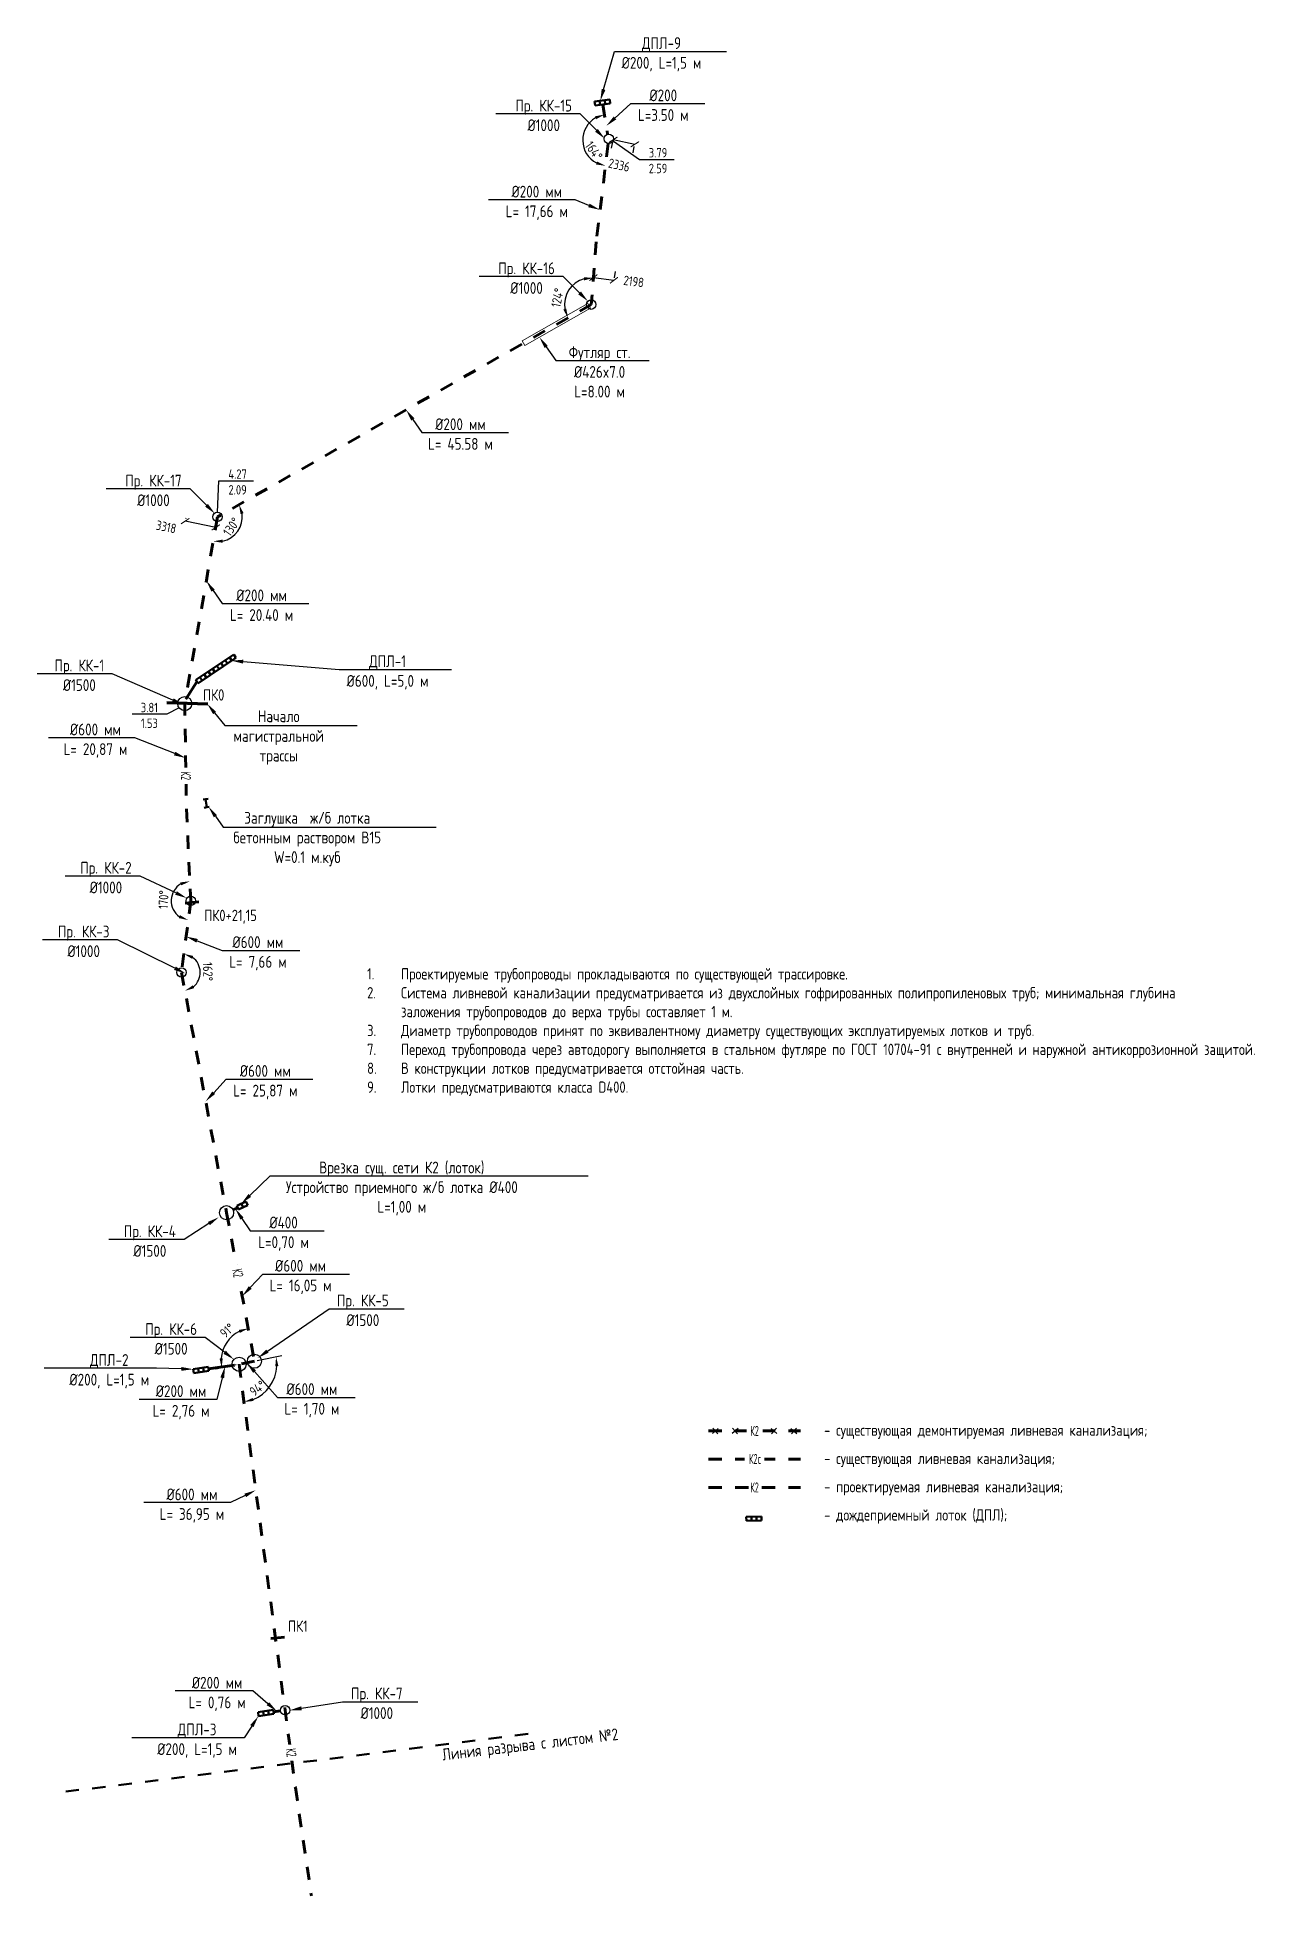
# Model space of a CAD drawing. Header units: millimetres. Extents: x 23834235 to 25435680, y -11289 to 22997815.
# Drawn here: x 25300945 to 25430021, y 22663217 to 22860162 of the extents above; entities that cross this region are included whole.
import ezdxf
from ezdxf import colors
from ezdxf.entities.mleader import LeaderData, LeaderLine
from ezdxf.math import Vec2, Vec3

# ---------------------------------------------------------------- set-up
doc = ezdxf.new("R2010")
doc.units = ezdxf.units.MM
doc.set_wipeout_variables(frame=1)
doc.linetypes.add('Штриховая', pattern=[2822.222233, 1411.111116, -1411.111116])
for name, color, linetype, lineweight in [('Text blocks_Ном._пера__28', 7, 'Continuous', 13), ('ВК_Текст', 7, 'Continuous', 25), ('Колодца К2', 30, 'Continuous', 30), ('Лотки К2', 30, 'Continuous', 30), ('Пикеты', 1, 'Continuous', 60), ('Труба К2', 7, 'Continuous', 60)]:
    doc.layers.add(name, color=color, linetype=linetype, lineweight=lineweight)
doc.layers.add('Выноски', color=7, linetype='Continuous')
doc.styles.add('GOST 2.304', font='GOST_type.ttf')
doc.styles.add('GOST_100', font='cs_gost2304.shx', dxfattribs={"width": 0.7, "height": 300})
doc.styles.get("Standard").update_dxf_attribs({"font": 'arial.ttf'})
doc.dimstyles.new('ISO-25', dxfattribs={"dimtxt": 2.5, "dimasz": 2.5, "dimexe": 1.25, "dimexo": 0.625, "dimtad": 1, "dimtxsty": 'Standard', "dimcen": 2.5, "dimadec": 0, "dimazin": 0, "dimtfac": 1, "dimtmove": 0, "dimatfit": 3, "dimfxl": 1, "dimarcsym": 0})
doc.dimstyles.new('STANDARD$0', dxfattribs={"dimscale": 100, "dimtxt": 2.5, "dimasz": 1, "dimexe": 0.5, "dimexo": 2, "dimgap": 1, "dimtad": 1, "dimdec": 0, "dimzin": 0, "dimdsep": 46, "dimtxsty": 'Standard', "dimblk1": 'OBLIQUE', "dimblk2": 'OBLIQUE', "dimsah": 1, "dimcen": 2, "dimadec": 0, "dimazin": 0, "dimtfac": 1, "dimtdec": 4, "dimtofl": 0, "dimtmove": 2, "dimatfit": 3, "dimldrblk": 'OBLIQUE', "dimfxl": 1, "dimtolj": 1, "dimtzin": 0, "dimarcsym": 0})

msp = doc.modelspace()

# ---------------------------------------------------------------- texts
at = {"insert": (25343803.373, 22678793.313), "char_height": 1250, "attachment_point": 1, "rotation": 6.70114011, "style": 'GOST 2.304'}
msp.add_mtext_dynamic_manual_height_columns('Линия разрыва с листом №2', width=25694.82588, gutter_width=12.5, heights=[0], dxfattribs=at)
at = {"layer": 'Text blocks_Ном._пера__28', "style": 'GOST 2.304'}
for s, p in [('- существующая демонтируемая ливневая канализация;', (25384362.946, 22711962.352)), ('- существующая ливневая канализация;', (25384362.946, 22708967.47)), ('- проектируемая ливневая канализация;', (25384362.946, 22705972.589)), ('- дождеприемный лоток (ДПЛ);', (25384362.946, 22702977.707))]:
    msp.add_text(s, height=1200, dxfattribs=at).set_placement(p)
at = {"layer": 'Text blocks_Ном._пера__28', "insert": (25334721.156, 22761509.731), "char_height": 1200, "attachment_point": 1, "style": 'GOST 2.304'}
msp.add_mtext_dynamic_manual_height_columns('\\pi-3600,l4800,t4800;1.^IПроектируемые трубопроводы прокладываются по существующей трассировке.\\P2.^IСистема ливневой канализации предусматривается из двухслойных гофрированных полипропиленовых труб; минимальная глубина заложения трубопроводов до верха трубы составляет 1 м.\\P3.^IДиаметр трубопроводов принят по эквивалентному диаметру существующих эксплуатируемых лотков и труб.\\P7.^IПереход трубопровода через автодорогу выполняется в стальном футляре по ГОСТ 10704-91 с внутренней и наружной антикоррозионной защитой.\\P8.^IВ конструкции лотков предусматривается отстойная часть.\\P9.^IЛотки предусматриваются класса D400.', width=93446.89135, gutter_width=12.5, heights=[0], dxfattribs=at)
at = {"layer": 'Пикеты', "style": 'GOST 2.304'}
for s, p in [('ПК0', (25318528.387, 22789861.854)), ('ПК0+21,15', (25318656.101, 22766505.27)), ('ПК1', (25327540.342, 22691184.468))]:
    msp.add_text(s, height=1200, dxfattribs=at).set_placement(p)

# ---------------------------------------------------------------- blocks, each defined once
blk = doc.blocks.new('*U4')
at = {"color": 255}
blk.add_wipeout([(-200, 125), (200, 125), (200, -125), (-200, -125)], dxfattribs=at)
at = {"layer": 'ВК_Текст', "insert": (0, 0), "char_height": 250, "attachment_point": 5, "style": 'GOST_100'}
blk.add_mtext('К2', dxfattribs=at)
blk = doc.blocks.new('hdsgth')
at = {"color": 255}
blk.add_wipeout([(-1038, 533), (1038, 533), (1038, -533), (-1038, -533)], dxfattribs=at)
at = {"layer": 'ВК_Текст', "insert": (51, 25), "char_height": 1066.7, "attachment_point": 5, "rotation": 359.99126, "style": 'GOST_100'}
blk.add_mtext('К2c', dxfattribs=at)
blk = doc.blocks.new('_ArchTick')
at = {"color": 0, "linetype": 'ByBlock', "const_width": 0.15}
blk.add_lwpolyline([(-0.5, -0.5), (0.5, 0.5)], dxfattribs=at)
blk = doc.blocks.new('*D13')
at = {"color": 0, "lineweight": -2, "transparency": 16777216}
for p, q in [((25361823, 22848413), (25361962, 22849059)), ((25362015, 22849303), (25364299, 22848812)), ((25364107, 22847922), (25364246, 22848568))]:
    blk.add_line(p, q, dxfattribs=at)
at = {"color": 0, "lineweight": -2, "transparency": 16777216, "xscale": 750.0000000000001, "yscale": 750.0000000000001, "zscale": 750.0000000000001}
for p, rotation in [((25362015, 22849303), 167.8735623773053), ((25364299, 22848812), 347.8735623773052)]:
    blk.add_blockref('_ArchTick', p, dxfattribs=dict(at, rotation=rotation))
at = {"color": 0, "transparency": 16777216, "insert": (25362631, 22846611), "char_height": 1000, "attachment_point": 5, "rotation": 347.87356, "style": 'GOST 2.304'}
blk.add_mtext('\\A1;2336', dxfattribs=at)
blk = doc.blocks.new('_Oblique')
at = {"color": 0, "linetype": 'ByBlock', "lineweight": -2}
blk.add_line((-0.5, -0.5), (0.5, 0.5), dxfattribs=at)
blk = doc.blocks.new('*D9')
at = {"color": 0, "lineweight": -2, "transparency": 16777216}
for p, q in [((25359909, 22834690), (25362088, 22834404)), ((25360031, 22835623), (25359941, 22834938)), ((25362211, 22835337), (25362121, 22834652))]:
    blk.add_line(p, q, dxfattribs=at)
at = {"color": 0, "lineweight": -2, "transparency": 16777216, "xscale": 750.0000000000001, "yscale": 750.0000000000001, "zscale": 750.0000000000001}
for p, rotation in [((25359909, 22834690), 172.5132676109116), ((25362088, 22834404), 352.5132676109116)]:
    blk.add_blockref('_ArchTick', p, dxfattribs=dict(at, rotation=rotation))
at = {"color": 0, "transparency": 16777216, "insert": (25364181, 22834278), "char_height": 1000, "attachment_point": 5, "rotation": 352.51327, "style": 'GOST 2.304'}
blk.add_mtext('\\A1;2198', dxfattribs=at)
blk = doc.blocks.new('*D11')
at = {"color": 0, "lineweight": -2, "transparency": 16777216}
for p, q in [((25319885, 22808219), (25316634, 22808881)), ((25316698, 22809196), (25316683, 22809126)), ((25319949, 22808534), (25319935, 22808464))]:
    blk.add_line(p, q, dxfattribs=at)
at = {"color": 0, "lineweight": -2, "transparency": 16777216, "xscale": 750.0000000000001, "yscale": 750.0000000000001, "zscale": 750.0000000000001}
for p, rotation in [((25316634, 22808881), 168.4884245579586), ((25319885, 22808219), 348.4884245579586)]:
    blk.add_blockref('_ArchTick', p, dxfattribs=dict(at, rotation=rotation))
at = {"color": 0, "transparency": 16777216, "insert": (25314624, 22808271), "char_height": 1000, "attachment_point": 5, "rotation": 348.48842, "style": 'GOST 2.304'}
blk.add_mtext('\\A1;3318', dxfattribs=at)
blk = doc.blocks.new('_None')
blk = doc.blocks.new('*D14')
at = {"color": 0, "lineweight": -2, "transparency": 16777216}
blk.add_arc((25361517, 22849256), 2741, 120.36111, 242.08506, dxfattribs=at)
at = {"color": 0, "transparency": 16777216}
for points in [[(25360075, 22851777), (25360189, 22851464), (25361073, 22851960)], [(25360284, 22846993), (25360184, 22846675), (25361188, 22846535)]]:
    blk.add_solid(points, dxfattribs=at)
at = {"color": 0, "transparency": 16777216, "insert": (25359954, 22848129), "char_height": 1000, "attachment_point": 5, "rotation": 305.78707, "style": 'GOST 2.304'}
blk.add_mtext('164°', dxfattribs=at)
blk = doc.blocks.new('*D15')
at = {"color": 0, "lineweight": -2, "transparency": 16777216}
blk.add_arc((25359683, 22831820), 2843, 105.68769, 189.32344, dxfattribs=at)
at = {"color": 0, "transparency": 16777216}
for points in [[(25358898, 22834723), (25358930, 22834392), (25359909, 22834654)], [(25357034, 22831415), (25356720, 22831304), (25357210, 22830417)]]:
    blk.add_solid(points, dxfattribs=at)
at = {"color": 0, "transparency": 16777216, "insert": (25356101, 22832556), "char_height": 1000, "attachment_point": 5, "rotation": 78.3875, "style": 'GOST 2.304'}
blk.add_mtext('124°', dxfattribs=at)
blk = doc.blocks.new('*D16')
at = {"color": 0, "lineweight": -2, "transparency": 16777216}
blk.add_arc((25320060, 22809329), 2628, 281.99776, 7.6492, dxfattribs=at)
at = {"color": 0, "transparency": 16777216}
for points in [[(25322507, 22809626), (25322823, 22809732), (25322346, 22810626)], [(25320610, 22806591), (25320604, 22806924), (25319607, 22806740)]]:
    blk.add_solid(points, dxfattribs=at)
at = {"color": 0, "transparency": 16777216, "insert": (25321544, 22808283), "char_height": 1000, "attachment_point": 5, "rotation": 54.82348, "style": 'GOST 2.304'}
blk.add_mtext('130°', dxfattribs=at)
blk = doc.blocks.new('*D17')
at = {"color": 0, "lineweight": -2, "transparency": 16777216}
blk.add_arc((25317226, 22768658), 2070, 120.65754, 234.69492, dxfattribs=at)
at = {"color": 0, "transparency": 16777216}
for points in [[(25316123, 22770599), (25316219, 22770280), (25317129, 22770726)], [(25316091, 22767124), (25315969, 22766814), (25316962, 22766605)]]:
    blk.add_solid(points, dxfattribs=at)
at = {"color": 0, "transparency": 16777216, "insert": (25314346, 22768775), "char_height": 1000, "attachment_point": 5, "rotation": 87.67623, "style": 'GOST 2.304'}
blk.add_mtext('170°', dxfattribs=at)
blk = doc.blocks.new('*D18')
at = {"color": 0, "lineweight": -2, "transparency": 16777216}
blk.add_arc((25316246, 22761064), 1982, 309.84299, 53.42786, dxfattribs=at)
at = {"color": 0, "transparency": 16777216}
for points in [[(25317365, 22762501), (25317490, 22762810), (25316500, 22763030)], [(25317588, 22759391), (25317445, 22759693), (25316612, 22759115)]]:
    blk.add_solid(points, dxfattribs=at)
at = {"color": 0, "transparency": 16777216, "insert": (25319041, 22761144), "char_height": 1000, "attachment_point": 5, "rotation": 271.63543, "style": 'GOST 2.304'}
blk.add_mtext('162°', dxfattribs=at)
blk = doc.blocks.new('*D19')
at = {"color": 0, "lineweight": -2, "transparency": 16777216}
blk.add_line((25322036, 22719473), (25319893, 22719038), dxfattribs=at)
blk.add_arc((25323974, 22719866), 3539, 116.86862, 175.22034, dxfattribs=at)
at = {"color": 0, "transparency": 16777216}
for points in [[(25322321, 22723180), (25322428, 22722864), (25323322, 22723344)], [(25320614, 22720170), (25320281, 22720151), (25320506, 22719162)]]:
    blk.add_solid(points, dxfattribs=at)
at = {"color": 0, "transparency": 16777216, "insert": (25321083, 22723119), "char_height": 1000, "attachment_point": 5, "rotation": 41.62385, "style": 'GOST 2.304'}
blk.add_mtext('91°', dxfattribs=at)
blk = doc.blocks.new('*D20')
at = {"color": 0, "lineweight": -2, "transparency": 16777216}
blk.add_line((25324280, 22719928), (25326890, 22720457), dxfattribs=at)
blk.add_arc((25322343, 22719535), 4015, 291.90179, 357.15639, dxfattribs=at)
at = {"color": 0, "transparency": 16777216}
for points in [[(25326186, 22719323), (25326518, 22719348), (25326277, 22720333)], [(25323883, 22715649), (25323798, 22715971), (25322873, 22715555)]]:
    blk.add_solid(points, dxfattribs=at)
at = {"color": 0, "transparency": 16777216, "insert": (25324295, 22716997), "char_height": 1000, "attachment_point": 5, "rotation": 37.5752, "style": 'GOST 2.304'}
blk.add_mtext('94°', dxfattribs=at)

# ---------------------------------------------------------------- dimensions: what is measured, and where the dimension line sits
for base, line1, line2, picture, middle in [((25359055.378, 22850460.401), ((25361473.538, 22848894.286, 4000), (25360215.783, 22838488.689, 4000)), ((25360896.065, 22853033.325, -65895.92), (25361415.185, 22849876.464, -65895.92)), '*D14', (25359293.954, 22847653.125)), ((25357979.129, 22834096.558), ((25360215.783, 22838488.689, 4000), (25359682.776, 22831820.381, 4000)), ((25359682.776, 22831820.381, 4000), (25320060.178, 22809328.863, 4000)), '*D15', (25356897.84, 22832392.68))]:
    dim = msp.add_angular_dim_2l(base=base, line1=line1, line2=line2, dimstyle='ISO-25', override={"dimscale": 500, "dimtxt": 2, "dimasz": 2, "dimtxsty": 'GOST 2.304'})
    dim.commit()
    dim.dimension.update_dxf_attribs({"geometry": picture, "text_midpoint": middle, "dimtype": 162})
dim = msp.add_aligned_dim(p1=(25362033.537, 22849390.673), p2=(25364317.505, 22848899.931), distance=-89.646, dimstyle='STANDARD$0', override={"dimscale": 500, "dimtxt": 2, "dimasz": 1.5, "dimtxsty": 'GOST 2.304', "dimblk1": 'ArchTick', "dimblk2": 'ArchTick'})
dim.commit()
dim.dimension.update_dxf_attribs({"geometry": '*D13', "text_midpoint": (25362631.065, 22846611.344)})
for base, p1, p2, angle, picture, middle in [((25362088.392, 22834403.913), (25359901.145, 22834631.96), (25362080.72, 22834345.527), 352.51326761, '*D9', (25364181.36, 22834277.52)), ((25316633.594, 22808881.474), (25319749.344, 22807554.113, 4000), (25316498.116, 22808216.267), 168.48842456, '*D11', (25314623.982, 22808270.895))]:
    dim = msp.add_linear_dim(base=base, p1=p1, p2=p2, angle=angle, dimstyle='STANDARD$0', override={"dimscale": 500, "dimtxt": 2, "dimasz": 1.5, "dimtxsty": 'GOST 2.304', "dimblk1": 'ArchTick', "dimblk2": 'ArchTick'})
    dim.commit()
    dim.dimension.update_dxf_attribs({"geometry": picture, "text_midpoint": middle, "dimtype": 161})
for base, line1, line2, picture, middle in [((25321500.865, 22807130.412), ((25320060.178, 22809328.863, 4000), (25316681.069, 22790035.405, 4000)), ((25359682.776, 22831820.381, 4000), (25320060.178, 22809328.863, 4000)), '*D16', (25321544.212, 22808282.903)), ((25315445.435, 22769713.807), ((25317226.49, 22768658.5), (25316246.5, 22761063.786)), ((25316766.993, 22778383.926), (25317226.49, 22768658.5)), '*D17', (25314345.778, 22768775.398)), ((25318037.631, 22760214.498), ((25316246.5, 22761063.786), (25321021.812, 22735604.712)), ((25317226.49, 22768658.5), (25316246.5, 22761063.786)), '*D18', (25319040.858, 22761143.568))]:
    dim = msp.add_angular_dim_2l(base=base, line1=line1, line2=line2, dimstyle='ISO-25', override={"dimscale": 500, "dimtxt": 2, "dimasz": 2, "dimtxsty": 'GOST 2.304'})
    dim.commit()
    dim.dimension.update_dxf_attribs({"geometry": picture, "text_midpoint": middle})

# ---------------------------------------------------------------- linework, layer by layer
at = {"color": 6, "lineweight": 20}
for p, q in [((25359312.672, 22831952.77), (25352355.412, 22828003.525)), ((25359312.672, 22831952.77), (25359606.73, 22831434.738)), ((25359606.73, 22831434.738), (25352649.47, 22827485.493)), ((25352355.412, 22828003.525), (25352649.47, 22827485.493))]:
    msp.add_line(p, q, dxfattribs=at)
at = {"color": 18, "lineweight": 50, "true_color": 0x000000}
for p, q in [((25318794.64, 22779408.093), (25318532.961, 22779368.512)), ((25318794.64, 22779408.093), (25319056.319, 22779447.675)), ((25318794.64, 22779408.093), (25318923.537, 22778555.934)), ((25318923.537, 22778555.934), (25318661.858, 22778516.352)), ((25318923.537, 22778555.934), (25319185.216, 22778595.515))]:
    msp.add_line(p, q, dxfattribs=at)
for p, q in [((25373130.037, 22712746.871, 72631.988), (25372514.666, 22712212.852, -72639.161)), ((25373089.361, 22712172.176, 72631.988), (25372555.342, 22712787.547, -72639.161)), ((25380852.496, 22712746.871, 72631.988), (25381467.866, 22712212.852, -72639.161)), ((25380893.171, 22712172.176, 72631.988), (25381427.19, 22712787.547, -72639.161))]:
    msp.add_line(p, q)
at = {"layer": 'Колодца К2'}
for centre, radius in [((25361533.537, 22849390.673), 500), ((25359682.776, 22831820.381, 4000), 500), ((25320060.178, 22809328.863, 4000), 500), ((25316594.811, 22789542.902), 750), ((25317226.49, 22768658.5), 500), ((25316246.5, 22761063.786), 500), ((25321021.812, 22735604.712), 750), ((25322351.322, 22719536.457), 750), ((25323973.974, 22719865.572), 750), ((25327227.46, 22682888.666), 500)]:
    msp.add_circle(centre, radius, dxfattribs=at)
at = {"layer": 'Лотки К2', "lineweight": 50}
for p, q in [((25360036.165, 22853351.618, 195140.312), (25361636.903, 22853573.601, 116155.31)), ((25361636.903, 22853573.601, 116155.31), (25361696.434, 22853144.316, -105388.421)), ((25360036.165, 22853351.618, 195140.312), (25360095.696, 22852922.333, -26403.419)), ((25360095.696, 22852922.333, -26403.419), (25361696.434, 22853144.316, -105388.421)), ((25360569.744, 22853425.612, 168811.978), (25360629.276, 22852996.327, -52731.753)), ((25361103.324, 22853499.606, 142483.644), (25361162.855, 22853070.322, -79060.087)), ((25317751.585, 22792047.915, 195140.312), (25321776.624, 22794750.473, -41814.696)), ((25321776.624, 22794750.473, -41814.696), (25322018.214, 22794390.663, -263358.426)), ((25317993.175, 22791688.105, -26403.419), (25322018.214, 22794390.663, -263358.426)), ((25318646.038, 22792648.484, 142483.644), (25318887.628, 22792288.673, -79060.087)), ((25319093.265, 22792948.768, 116155.31), (25319334.855, 22792588.958, -105388.421)), ((25319540.491, 22793249.052, 89826.975), (25319782.081, 22792889.242, -131716.755)), ((25319987.718, 22793549.336, 63498.641), (25320229.308, 22793189.526, -158045.09)), ((25320434.944, 22793849.621, 37170.307), (25320676.534, 22793489.81, -184373.424)), ((25320882.171, 22794149.905, 10841.973), (25321123.761, 22793790.095, -210701.758)), ((25321329.397, 22794450.189, -15486.361), (25321570.987, 22794090.379, -237030.092)), ((25317751.585, 22792047.915, 195140.312), (25317993.175, 22791688.105, -26403.419)), ((25318198.812, 22792348.2, 168811.978), (25318440.402, 22791988.389, -52731.753)), ((25322104.023, 22736320.007, 110771.865), (25323066.555, 22736804.012, -26328.334)), ((25322104.023, 22736320.007, 110771.865), (25322298.723, 22735932.811, -110771.865)), ((25322298.723, 22735932.811, -110771.865), (25323261.255, 22736416.816, -247872.065)), ((25322585.289, 22736562.01, 84443.531), (25322779.989, 22736174.813, -137100.2)), ((25323066.555, 22736804.012, -26328.334), (25323261.255, 22736416.816, -247872.065)), ((25317471.574, 22719018.052, 300528.733), (25319068.806, 22719263.997, 221543.731)), ((25317471.574, 22719018.052, 300528.733), (25317537.532, 22718589.708, 78985.003)), ((25317537.532, 22718589.708, 78985.003), (25319134.764, 22718835.653)), ((25318003.985, 22719100.034, 274200.399), (25318069.942, 22718671.689, 52656.668)), ((25318536.396, 22719182.016, 247872.065), (25318602.353, 22718753.671, 26328.334)), ((25319068.806, 22719263.997, 221543.731), (25319134.764, 22718835.653)), ((25376116.348, 22703383.341, 195136.283), (25377732.148, 22703412.148, 116151.281)), ((25376116.348, 22703383.341, 195136.283), (25376124.073, 22702950.017, -26407.447)), ((25376124.073, 22702950.017, -26407.447), (25377739.873, 22702978.825, -105392.45)), ((25376654.948, 22703392.943, 168807.949), (25376662.673, 22702959.62, -52735.782)), ((25377193.548, 22703402.546, 142479.615), (25377201.273, 22702969.222, -79064.116)), ((25377732.148, 22703412.148, 116151.281), (25377739.873, 22702978.825, -105392.45)), ((25324358.747, 22682679.699, 219625.303), (25325955.979, 22682925.645, 140640.3)), ((25324358.747, 22682679.699, 219625.303), (25324424.705, 22682251.355, -1918.428)), ((25324424.705, 22682251.355, -1918.428), (25326021.937, 22682497.301, -80903.43)), ((25324891.158, 22682761.681, 193296.969), (25324957.115, 22682333.337, -28246.762)), ((25325423.568, 22682843.663, 166968.635), (25325489.526, 22682415.319, -54575.096)), ((25325955.979, 22682925.645, 140640.3), (25326021.937, 22682497.301, -80903.43))]:
    msp.add_line(p, q, dxfattribs=at)
at = {"layer": 'Пикеты', "color": 240, "lineweight": 70, "true_color": 0xed1f24}
msp.add_line((25314679.33, 22789663.723), (25319032.112, 22789527.331), dxfattribs=at)
at = {"layer": 'Пикеты'}
for p, q in [((25316646.758, 22768408.476), (25318093.557, 22768526.924)), ((25325711.8, 22690491.579), (25327158.598, 22690610.027))]:
    msp.add_line(p, q, dxfattribs=at)
at = {"layer": 'Труба К2', "linetype": 'Штриховая', "ltscale": 20}
for p, q in [((25316692.81, 22790033.204), (25317872.38, 22791868.01, 84368.447)), ((25319101.785, 22719049.825, 110771.865), (25321856.836, 22719462.405)), ((25325988.958, 22682711.473, 29868.435), (25326731.828, 22682822.721))]:
    msp.add_line(p, q, dxfattribs=at)
at = {"layer": 'Труба К2', "linetype": 'Штриховая'}
for p, q in [((25321703.712, 22735916.981), (25322201.373, 22736126.409)), ((25372110.508, 22712479.896), (25381872.024, 22712479.896)), ((25372110.508, 22709485.015), (25381872.024, 22709485.015))]:
    msp.add_line(p, q, dxfattribs=at)
for points, elevation in [([(25360896.065, 22853033.325), (25361415.185, 22849876.464)], -65895.92), ([(25361473.538, 22848894.286), (25360215.783, 22838488.689), (25359682.776, 22831820.381), (25320060.178, 22809328.863), (25316681.069, 22790035.405)], 4000)]:
    msp.add_lwpolyline(points, dxfattribs=dict(at, elevation=elevation))
msp.add_lwpolyline([(25316592.553, 22789689.241), (25316766.993, 22778383.926), (25317226.49, 22768658.5), (25316246.5, 22761063.786), (25321021.812, 22735604.712), (25323973.974, 22719865.572), (25322342.622, 22719534.692), (25328321.463, 22674681.46), (25330014.834, 22663216.801)], dxfattribs=at)

# ---------------------------------------------------------------- block references
at = {"layer": 'ВК_Текст', "xscale": 4.266666666666672, "yscale": 4.266666666666672, "zscale": 4.266666666666672}
msp.add_blockref('*U4', (25376991.185, 22706490.133), dxfattribs=at)

msp.set_redraw_order([(e.dxf.handle, doc.entitydb.next_handle()) for e in msp.query("TEXT MTEXT ATTDEF DIMENSION ARC_DIMENSION")])  # texts and dimensions are drawn at this point

# ---------------------------------------------------------------- leaders
at = {"layer": 'Выноски', "color": 0, "lineweight": -2}
ml = msp.add_multileader_mtext('Standard', dxfattribs=at)
ml.set_content('{\\C0;ДПЛ-9\\P%%C200, L=1,5 м}', color=5, style='GOST 2.304')
ml.set_leader_properties(lineweight=-3)
ml.build(insert=Vec2(0, 0))
ml.multileader.update_dxf_attribs({"text_left_attachment_type": 6, "text_right_attachment_type": 6, "dogleg_length": 1, "arrow_head_size": 1250, "scale": 500})
ctx = ml.context
ctx.base_point, ctx.scale, ctx.char_height, ctx.arrow_head_size, ctx.landing_gap_size, ctx.plane_origin = Vec3(25362232.428, 22858654.111, 4288), 500, 1250, 1250, 900, Vec3(25361284.795, 22838119.111, 4288)
ctx.left_attachment, ctx.right_attachment, ctx.text_align_type = 6, 6, 1
notes = []
notes.append((ctx, [(0, (1, 1, 0), (25362132.58, 22858654.111, 4288), (1, 0), 99.848, [(1, [(25360642.551, 22853426.327, 4288)], 0, [])])]))
ctx.mtext.insert, ctx.mtext.alignment, ctx.mtext.flow_direction = Vec3(25367125.459, 22860154.111, 4288), 2, 5
ml = msp.add_multileader_mtext('Standard', dxfattribs=at)
ml.set_content('{\\C0;%%C200\\PL=3.50 м}', color=5, style='GOST 2.304')
ml.set_leader_properties(lineweight=-3)
ml.build(insert=Vec2(0, 0))
ml.multileader.update_dxf_attribs({"text_left_attachment_type": 6, "text_right_attachment_type": 6, "dogleg_length": 1, "arrow_head_size": 1250, "scale": 500})
ctx = ml.context
ctx.base_point, ctx.scale, ctx.char_height, ctx.arrow_head_size, ctx.landing_gap_size, ctx.plane_origin = Vec3(25363972.388, 22853121.756, 4288), 500, 1250, 1250, 900, Vec3(25362643.963, 22832727.663, 4288)
ctx.left_attachment, ctx.right_attachment, ctx.text_align_type = 6, 6, 1
notes.append((ctx, [(0, (1, 1, 0), (25363872.541, 22853121.756, 4288), (1, 0), 99.848, [(1, [(25361270.428, 22850756.758, 4288)], 0, [])])]))
ctx.mtext.insert, ctx.mtext.alignment, ctx.mtext.flow_direction = Vec3(25367315.651, 22854621.756, 4288), 2, 5
ml = msp.add_multileader_mtext('Standard', dxfattribs=at)
ml.set_content('{\\C0;Пр. КК-15\\P%%C1000}', color=5, style='GOST 2.304')
ml.set_leader_properties(lineweight=-3)
ml.build(insert=Vec2(0, 0))
ml.multileader.update_dxf_attribs({"text_left_attachment_type": 6, "text_right_attachment_type": 6, "dogleg_length": 1, "arrow_head_size": 1250, "scale": 500})
ctx = ml.context
ctx.base_point, ctx.scale, ctx.char_height, ctx.arrow_head_size, ctx.landing_gap_size, ctx.plane_origin = Vec3(25350896.81, 22852036.156, 4288), 500, 1250, 1250, 900, Vec3(25361752.64, 22834105.528, 4288)
ctx.left_attachment, ctx.right_attachment, ctx.text_align_type = 6, 6, 1
notes.append((ctx, [(1, (1, 1, 0), (25358487.329, 22852036.156, 4288), (-1, 0), 99.848, [(1, [(25361110.396, 22849412.744, 4288)], 0, [])])]))
ctx.mtext.insert, ctx.mtext.alignment, ctx.mtext.flow_direction = Vec3(25354642.146, 22853536.156, 4288), 2, 5
ml = msp.add_multileader_mtext('Standard', dxfattribs=at)
ml.set_content('{\\C0;3.79\\P2.59}', color=5, style='GOST 2.304')
ml.set_leader_properties(lineweight=-3)
ml.set_arrow_properties(name='NONE')
ml.build(insert=Vec2(0, 0))
ml.multileader.update_dxf_attribs({"text_left_attachment_type": 6, "text_right_attachment_type": 6, "dogleg_length": 1, "arrow_head_size": 1250, "scale": 500})
ctx = ml.context
ctx.base_point, ctx.scale, ctx.char_height, ctx.arrow_head_size, ctx.landing_gap_size, ctx.plane_origin = Vec3(25364892.055, 22847213.512, 4000), 500, 1000, 1250, 900, Vec3(25362114.85, 22827792.424, 4000)
ctx.left_attachment, ctx.right_attachment, ctx.text_align_type = 6, 6, 1
notes.append((ctx, [(0, (1, 1, 0), (25364792.207, 22847213.512, 4000), (1, 0), 99.848, [(1, [(25362025.382, 22849147.862, 4000)], 0, [])])]))
ctx.mtext.insert, ctx.mtext.alignment, ctx.mtext.flow_direction = Vec3(25366757.029, 22848413.512, 4000), 2, 5
ml = msp.add_multileader_mtext('Standard', dxfattribs=at)
ml.set_content('{\\C0;%%C200 мм\\PL= 17,66 м}', color=5, style='GOST 2.304')
ml.set_leader_properties(lineweight=-3)
ml.build(insert=Vec2(0, 0))
ml.multileader.update_dxf_attribs({"text_left_attachment_type": 6, "text_right_attachment_type": 6, "dogleg_length": 1, "arrow_head_size": 1250, "scale": 500})
ctx = ml.context
ctx.base_point, ctx.scale, ctx.char_height, ctx.arrow_head_size, ctx.landing_gap_size, ctx.plane_origin = Vec3(25349950.419, 22842920.496), 500, 1250, 1250, 900, Vec3(25346996.968, 22823090.121)
ctx.left_attachment, ctx.right_attachment, ctx.text_align_type = 6, 6, 1
notes.append((ctx, [(1, (1, 1, 0), (25357959.988, 22842920.496), (-1, 0), 99.848, [(1, [(25360587.994, 22841868.288)], 0, [])])]))
ctx.mtext.insert, ctx.mtext.alignment, ctx.mtext.flow_direction = Vec3(25353905.279, 22844420.496), 2, 5
ml = msp.add_multileader_mtext('Standard', dxfattribs=at)
ml.set_content('{\\C0;Пр. КК-16\\P%%C1000}', color=5, style='GOST 2.304')
ml.set_leader_properties(lineweight=-3)
ml.build(insert=Vec2(0, 0))
ml.multileader.update_dxf_attribs({"text_left_attachment_type": 6, "text_right_attachment_type": 6, "dogleg_length": 1, "arrow_head_size": 1250, "scale": 500})
ctx = ml.context
ctx.base_point, ctx.scale, ctx.char_height, ctx.arrow_head_size, ctx.landing_gap_size, ctx.plane_origin = Vec3(25349031.905, 22834794.835, 4288), 500, 1250, 1250, 900, Vec3(25359977.085, 22816864.207, 4288)
ctx.left_attachment, ctx.right_attachment, ctx.text_align_type = 6, 6, 1
notes.append((ctx, [(1, (1, 1, 0), (25356711.774, 22834794.835, 4288), (-1, 0), 99.848, [(1, [(25359334.841, 22832171.422, 4288)], 0, [])])]))
ctx.mtext.insert, ctx.mtext.alignment, ctx.mtext.flow_direction = Vec3(25352821.916, 22836294.835, 4288), 2, 5
ml = msp.add_multileader_mtext('Standard', dxfattribs=at)
ml.set_content('{\\C0;Футляр ст.\\P%%C426x7.0\\PL=8.00 м}', color=5, style='GOST 2.304')
ml.set_leader_properties(lineweight=-3)
ml.build(insert=Vec2(0, 0))
ml.multileader.update_dxf_attribs({"text_left_attachment_type": 6, "text_right_attachment_type": 6, "dogleg_length": 1, "arrow_head_size": 1250, "scale": 500})
ctx = ml.context
ctx.base_point, ctx.scale, ctx.char_height, ctx.arrow_head_size, ctx.landing_gap_size, ctx.plane_origin = Vec3(25356014.78, 22825901.234), 500, 1250, 1250, 900, Vec3(25354161.025, 22806723.13)
ctx.left_attachment, ctx.right_attachment, ctx.text_align_type = 6, 6, 1
notes.append((ctx, [(0, (1, 1, 0), (25355914.933, 22825901.234), (1, 0), 99.848, [(1, [(25354189.899, 22828359.908)], 0, [])])]))
ctx.mtext.insert, ctx.mtext.alignment, ctx.mtext.flow_direction = Vec3(25360564.709, 22827401.234), 2, 5
ml = msp.add_multileader_mtext('Standard', dxfattribs=at)
ml.set_content('{\\C0;%%C200 мм\\PL= 45.58 м}', color=5, style='GOST 2.304')
ml.set_leader_properties(lineweight=-3)
ml.build(insert=Vec2(0, 0))
ml.multileader.update_dxf_attribs({"text_left_attachment_type": 6, "text_right_attachment_type": 6, "dogleg_length": 1, "arrow_head_size": 1250, "scale": 500})
ctx = ml.context
ctx.base_point, ctx.scale, ctx.char_height, ctx.arrow_head_size, ctx.landing_gap_size, ctx.plane_origin = Vec3(25341815.731, 22818273.443, 4000), 500, 1250, 1250, 900, Vec3(25339038.526, 22798852.354, 4000)
ctx.left_attachment, ctx.right_attachment, ctx.text_align_type = 6, 6, 1
notes.append((ctx, [(0, (1, 1, 0), (25341715.883, 22818273.443, 4000), (1, 0), 99.848, [(1, [(25340055.148, 22820678.882, 4000)], 0, [])])]))
ctx.mtext.insert, ctx.mtext.alignment, ctx.mtext.flow_direction = Vec3(25345815.266, 22819773.443, 4000), 2, 5
ml = msp.add_multileader_mtext('Standard', dxfattribs=at)
ml.set_content('{\\C0;4.27\\P2.09}', color=5, style='GOST 2.304')
ml.set_leader_properties(lineweight=-3)
ml.set_arrow_properties(name='NONE')
ml.build(insert=Vec2(0, 0))
ml.multileader.update_dxf_attribs({"text_left_attachment_type": 6, "text_right_attachment_type": 6, "dogleg_length": 1, "arrow_head_size": 1250, "scale": 500})
ctx = ml.context
ctx.base_point, ctx.scale, ctx.char_height, ctx.arrow_head_size, ctx.landing_gap_size, ctx.plane_origin = Vec3(25320290.549, 22813164.365, 4000), 500, 1000, 1250, 900, Vec3(25315832.405, 22793628.468, 4000)
ctx.left_attachment, ctx.right_attachment, ctx.text_align_type = 6, 6, 1
notes.append((ctx, [(0, (1, 1, 0), (25320190.702, 22813164.365, 4000), (1, 0), 99.848, [(1, [(25320060.178, 22809828.863, 4000)], 0, [])])]))
ctx.mtext.insert, ctx.mtext.alignment, ctx.mtext.flow_direction = Vec3(25322191.979, 22814364.365, 4000), 2, 5
ml = msp.add_multileader_mtext('Standard', dxfattribs=at)
ml.set_content('{\\C0;Пр. КК-17\\P%%C1000}', color=5, style='GOST 2.304')
ml.set_leader_properties(lineweight=-3)
ml.build(insert=Vec2(0, 0))
ml.multileader.update_dxf_attribs({"text_left_attachment_type": 6, "text_right_attachment_type": 6, "dogleg_length": 1, "arrow_head_size": 1250, "scale": 500})
ctx = ml.context
ctx.base_point, ctx.scale, ctx.char_height, ctx.arrow_head_size, ctx.landing_gap_size, ctx.plane_origin = Vec3(25309481.22, 22812299.503, 4288), 500, 1250, 1250, 900, Vec3(25320428.187, 22794368.875, 4288)
ctx.left_attachment, ctx.right_attachment, ctx.text_align_type = 6, 6, 1
notes.append((ctx, [(1, (1, 1, 0), (25317162.876, 22812299.503, 4288), (-1, 0), 99.848, [(1, [(25319785.943, 22809676.09, 4288)], 0, [])])]))
ctx.mtext.insert, ctx.mtext.alignment, ctx.mtext.flow_direction = Vec3(25313272.124, 22813799.503, 4288), 2, 5
ml = msp.add_multileader_mtext('Standard', dxfattribs=at)
ml.set_content('{\\C0;%%C200 мм\\PL= 20.40 м}', color=5, style='GOST 2.304')
ml.set_leader_properties(lineweight=-3)
ml.build(insert=Vec2(0, 0))
ml.multileader.update_dxf_attribs({"text_left_attachment_type": 6, "text_right_attachment_type": 6, "dogleg_length": 1, "arrow_head_size": 1250, "scale": 500})
ctx = ml.context
ctx.base_point, ctx.scale, ctx.char_height, ctx.arrow_head_size, ctx.landing_gap_size, ctx.plane_origin = Vec3(25320643.332, 22800141.223, 4000), 500, 1250, 1250, 900, Vec3(25317866.127, 22780720.135, 4000)
ctx.left_attachment, ctx.right_attachment, ctx.text_align_type = 6, 6, 1
notes.append((ctx, [(0, (1, 1, 0), (25320543.484, 22800141.223, 4000), (1, 0), 99.848, [(1, [(25318882.75, 22802546.663, 4000)], 0, [])])]))
ctx.mtext.insert, ctx.mtext.alignment, ctx.mtext.flow_direction = Vec3(25324732.217, 22801641.223, 4000), 2, 5
ml = msp.add_multileader_mtext('Standard', dxfattribs=at)
ml.set_content('{\\C0;ДПЛ-1\\P%%C600, L=5,0 м}', color=5, style='GOST 2.304')
ml.set_leader_properties(lineweight=-3)
ml.build(insert=Vec2(0, 0))
ml.multileader.update_dxf_attribs({"text_left_attachment_type": 6, "text_right_attachment_type": 6, "dogleg_length": 1, "arrow_head_size": 1250, "scale": 500})
ctx = ml.context
ctx.base_point, ctx.scale, ctx.char_height, ctx.arrow_head_size, ctx.landing_gap_size, ctx.plane_origin = Vec3(25333058.558, 22793157.257, 142483.644), 500, 1250, 1250, 900, Vec3(25307026.478, 22777561.34, 142483.644)
ctx.left_attachment, ctx.right_attachment, ctx.text_align_type = 6, 6, 1
notes.append((ctx, [(0, (1, 1, 0), (25332958.711, 22793157.257, 142483.644), (1, 0), 99.848, [(1, [(25321537.022, 22794093.105, 142483.644)], 0, [])])]))
ctx.mtext.insert, ctx.mtext.alignment, ctx.mtext.flow_direction = Vec3(25338085.613, 22794657.257, 142483.644), 2, 5
ml = msp.add_multileader_mtext('Standard', dxfattribs=at)
ml.set_content('{\\C0;Пр. КК-1\\P%%C1500}', color=5, style='GOST 2.304')
ml.set_leader_properties(lineweight=-3)
ml.build(insert=Vec2(0, 0))
ml.multileader.update_dxf_attribs({"text_left_attachment_type": 6, "text_right_attachment_type": 6, "dogleg_length": 1, "arrow_head_size": 1250, "scale": 500})
ctx = ml.context
ctx.base_point, ctx.scale, ctx.char_height, ctx.arrow_head_size, ctx.landing_gap_size, ctx.plane_origin = Vec3(25302029.457, 22792716.888, 4288), 500, 1250, 1250, 900, Vec3(25317113.275, 22774107.757, 4288)
ctx.left_attachment, ctx.right_attachment, ctx.text_align_type = 6, 6, 1
notes.append((ctx, [(1, (1, 1, 0), (25308905.18, 22792716.888, 4288), (-1, 0), 99.848, [(1, [(25316471.03, 22789414.972, 4288)], 0, [])])]))
ctx.mtext.insert, ctx.mtext.alignment, ctx.mtext.flow_direction = Vec3(25305417.395, 22794216.888, 4288), 2, 5
ml = msp.add_multileader_mtext('Standard', dxfattribs=at)
ml.set_content('{\\C0;3.81\\P1.53}', color=5, style='GOST 2.304')
ml.set_leader_properties(lineweight=-3)
ml.set_arrow_properties(name='NONE')
ml.build(insert=Vec2(0, 0))
ml.multileader.update_dxf_attribs({"text_left_attachment_type": 6, "text_right_attachment_type": 6, "dogleg_length": 1, "arrow_head_size": 1250, "scale": 500})
ctx = ml.context
ctx.base_point, ctx.scale, ctx.char_height, ctx.arrow_head_size, ctx.landing_gap_size, ctx.plane_origin = Vec3(25311084.651, 22788430.188, 4000), 500, 1000, 1250, 900, Vec3(25306339.159, 22768894.29, 4000)
ctx.left_attachment, ctx.right_attachment, ctx.text_align_type = 6, 6, 1
notes.append((ctx, [(1, (1, 1, 0), (25314700.01, 22788430.188, 4000), (-1, 0), 99.848, [(1, [(25315991.336, 22789097.573, 4000)], 0, [])])]))
ctx.mtext.insert, ctx.mtext.alignment, ctx.mtext.flow_direction = Vec3(25312842.407, 22789630.188, 4000), 2, 5
ml = msp.add_multileader_mtext('Standard', dxfattribs=at)
ml.set_content('{\\C0;Начало\\Pмагистральной\\Pтрассы}', color=5, style='GOST 2.304')
ml.set_leader_properties(lineweight=-3)
ml.build(insert=Vec2(0, 0))
ml.multileader.update_dxf_attribs({"text_left_attachment_type": 6, "text_right_attachment_type": 6, "dogleg_length": 1, "arrow_head_size": 1250, "scale": 500})
ctx = ml.context
ctx.base_point, ctx.scale, ctx.char_height, ctx.arrow_head_size, ctx.landing_gap_size, ctx.plane_origin = Vec3(25320921.527, 22787221.647, 4288), 500, 1250, 1250, 900, Vec3(25337012.983, 22769966.188, 4288)
ctx.left_attachment, ctx.right_attachment, ctx.text_align_type = 6, 6, 1
notes.append((ctx, [(0, (1, 1, 0), (25320821.679, 22787221.647, 4288), (1, 0), 99.848, [(1, [(25318972.877, 22789529.187, 4288)], 0, [])])]))
ctx.mtext.insert, ctx.mtext.alignment, ctx.mtext.flow_direction = Vec3(25326557.052, 22788829.045, 4288), 2, 5
ml = msp.add_multileader_mtext('Standard', dxfattribs=at)
ml.set_content('{\\C0;Заглушка  ж/б лотка\\Pбетонным раствором B15\\PW=0.1 м.куб}', color=5, style='GOST 2.304')
ml.set_leader_properties(lineweight=-3)
ml.build(insert=Vec2(0, 0))
ml.multileader.update_dxf_attribs({"text_left_attachment_type": 6, "text_right_attachment_type": 6, "dogleg_length": 1, "arrow_head_size": 1250, "scale": 500})
ctx = ml.context
ctx.base_point, ctx.scale, ctx.char_height, ctx.arrow_head_size, ctx.landing_gap_size, ctx.plane_origin = Vec3(25320753.457, 22776462.734), 500, 1250, 1250, 900, Vec3(25318068.056, 22756632.359)
ctx.left_attachment, ctx.right_attachment, ctx.text_align_type = 6, 6, 1
notes.append((ctx, [(0, (1, 1, 0), (25320653.61, 22776462.734), (1, 0), 99.848, [(1, [(25319106.72, 22778629.027)], 0, [])])]))
ctx.mtext.insert, ctx.mtext.alignment, ctx.mtext.flow_direction = Vec3(25329580.995, 22778069.238), 2, 5
ml = msp.add_multileader_mtext('Standard', dxfattribs=at)
ml.set_content('{\\C0;Пр. КК-2\\P%%C1000}', color=5, style='GOST 2.304')
ml.set_leader_properties(lineweight=-3)
ml.build(insert=Vec2(0, 0))
ml.multileader.update_dxf_attribs({"text_left_attachment_type": 6, "text_right_attachment_type": 6, "dogleg_length": 1, "arrow_head_size": 1250, "scale": 500})
ctx = ml.context
ctx.base_point, ctx.scale, ctx.char_height, ctx.arrow_head_size, ctx.landing_gap_size, ctx.plane_origin = Vec3(25304709.767, 22771273.225, 4288), 500, 1250, 1250, 900, Vec3(25317432.129, 22753638.596, 4288)
ctx.left_attachment, ctx.right_attachment, ctx.text_align_type = 6, 6, 1
notes.append((ctx, [(1, (1, 1, 0), (25311860.687, 22771273.225, 4288), (-1, 0), 99.848, [(1, [(25316789.884, 22768945.811, 4288)], 0, [])])]))
ctx.mtext.insert, ctx.mtext.alignment, ctx.mtext.flow_direction = Vec3(25308235.303, 22772773.225, 4288), 2, 5
ml = msp.add_multileader_mtext('Standard', dxfattribs=at)
ml.set_content('{\\C0;Пр. КК-3\\P%%C1000}', color=5, style='GOST 2.304')
ml.set_leader_properties(lineweight=-3)
ml.build(insert=Vec2(0, 0))
ml.multileader.update_dxf_attribs({"text_left_attachment_type": 6, "text_right_attachment_type": 6, "dogleg_length": 1, "arrow_head_size": 1250, "scale": 500})
ctx = ml.context
ctx.base_point, ctx.scale, ctx.char_height, ctx.arrow_head_size, ctx.landing_gap_size, ctx.plane_origin = Vec3(25302401.152, 22764518.9), 500, 1250, 1250, 900, Vec3(25317307.589, 22745647.427)
ctx.left_attachment, ctx.right_attachment, ctx.text_align_type = 6, 6, 1
notes.append((ctx, [(1, (1, 1, 0), (25309455.575, 22764518.9), (-1, 0), 99.848, [(1, [(25316665.344, 22760954.642)], 0, [])])]))
ctx.mtext.insert, ctx.mtext.alignment, ctx.mtext.flow_direction = Vec3(25305878.44, 22766018.9), 2, 5
ml = msp.add_multileader_mtext('Standard', dxfattribs=at)
ml.set_content('{\\C0;%%C600 мм\\PL= 7,66 м}', color=5, style='GOST 2.304')
ml.set_leader_properties(lineweight=-3)
ml.build(insert=Vec2(0, 0))
ml.multileader.update_dxf_attribs({"text_left_attachment_type": 6, "text_right_attachment_type": 6, "dogleg_length": 1, "arrow_head_size": 1250, "scale": 500})
ctx = ml.context
ctx.base_point, ctx.scale, ctx.char_height, ctx.arrow_head_size, ctx.landing_gap_size, ctx.plane_origin = Vec3(25320660.965, 22763396.405), 500, 1250, 1250, 900, Vec3(25303145.469, 22746082.976)
ctx.left_attachment, ctx.right_attachment, ctx.text_align_type = 6, 6, 1
notes.append((ctx, [(0, (1, 1, 0), (25320561.117, 22763396.405), (1, 0), 99.848, [(1, [(25316736.495, 22764861.143)], 0, [])])]))
ctx.mtext.insert, ctx.mtext.alignment, ctx.mtext.flow_direction = Vec3(25324347.777, 22764896.405), 2, 5
ml = msp.add_multileader_mtext('Standard', dxfattribs=at)
ml.set_content('{\\C0;%%C600 мм\\PL= 25,87 м}', color=5, style='GOST 2.304')
ml.set_leader_properties(lineweight=-3)
ml.build(insert=Vec2(0, 0))
ml.multileader.update_dxf_attribs({"text_left_attachment_type": 6, "text_right_attachment_type": 6, "dogleg_length": 1, "arrow_head_size": 1250, "scale": 500})
ctx = ml.context
ctx.base_point, ctx.scale, ctx.char_height, ctx.arrow_head_size, ctx.landing_gap_size, ctx.plane_origin = Vec3(25321085.905, 22749748.144), 500, 1250, 1250, 900, Vec3(25305217.86, 22728624.525)
ctx.left_attachment, ctx.right_attachment, ctx.text_align_type = 6, 6, 1
notes.append((ctx, [(0, (1, 1, 0), (25320986.057, 22749748.144), (1, 0), 99.848, [(1, [(25318808.886, 22747402.691)], 0, [])])]))
ctx.mtext.insert, ctx.mtext.alignment, ctx.mtext.flow_direction = Vec3(25325130.115, 22751248.144), 2, 5
ml = msp.add_multileader_mtext('Standard', dxfattribs=at)
ml.set_content('{\\C0;Пр. КК-4\\P%%C1500}', color=5, style='GOST 2.304')
ml.set_leader_properties(lineweight=-3)
ml.build(insert=Vec2(0, 0))
ml.multileader.update_dxf_attribs({"text_left_attachment_type": 6, "text_right_attachment_type": 6, "dogleg_length": 1, "arrow_head_size": 1250, "scale": 500})
ctx = ml.context
ctx.base_point, ctx.scale, ctx.char_height, ctx.arrow_head_size, ctx.landing_gap_size, ctx.plane_origin = Vec3(25309368.844, 22732759.481), 500, 1250, 1250, 900, Vec3(25321234.067, 22715504.021)
ctx.left_attachment, ctx.right_attachment, ctx.text_align_type = 6, 6, 1
notes.append((ctx, [(1, (1, 1, 0), (25316513.51, 22732759.481), (-1, 0), 99.848, [(1, [(25320198.884, 22735122.734)], 0, [])])]))
ctx.mtext.insert, ctx.mtext.alignment, ctx.mtext.flow_direction = Vec3(25312891.253, 22734259.481), 2, 5
ml = msp.add_multileader_mtext('Standard', dxfattribs=at)
ml.set_content('{\\C0;Пр. КК-5\\P%%C1500}', color=5, style='GOST 2.304')
ml.set_leader_properties(lineweight=-3)
ml.build(insert=Vec2(0, 0))
ml.multileader.update_dxf_attribs({"text_left_attachment_type": 6, "text_right_attachment_type": 6, "dogleg_length": 1, "arrow_head_size": 1250, "scale": 500})
ctx = ml.context
ctx.base_point, ctx.scale, ctx.char_height, ctx.arrow_head_size, ctx.landing_gap_size, ctx.plane_origin = Vec3(25331989.027, 22725424.253, 4288), 500, 1250, 1250, 900, Vec3(25324965.448, 22704904.766, 4288)
ctx.left_attachment, ctx.right_attachment, ctx.text_align_type = 6, 6, 1
notes.append((ctx, [(0, (1, 1, 0), (25331889.18, 22725424.253, 4288), (1, 0), 99.848, [(1, [(25324323.203, 22720211.982, 4288)], 0, [])])]))
ctx.mtext.insert, ctx.mtext.alignment, ctx.mtext.flow_direction = Vec3(25335466.315, 22726924.253, 4288), 2, 5
ml = msp.add_multileader_mtext('Standard', dxfattribs=at)
ml.set_content('{\\C0;Пр. КК-6\\P%%C1500}', color=5, style='GOST 2.304')
ml.set_leader_properties(lineweight=-3)
ml.build(insert=Vec2(0, 0))
ml.multileader.update_dxf_attribs({"text_left_attachment_type": 6, "text_right_attachment_type": 6, "dogleg_length": 1, "arrow_head_size": 1250, "scale": 500})
ctx = ml.context
ctx.base_point, ctx.scale, ctx.char_height, ctx.arrow_head_size, ctx.landing_gap_size, ctx.plane_origin = Vec3(25311626.242, 22722395.026, 4288), 500, 1250, 1250, 900, Vec3(25309360.407, 22701826.627, 4288)
ctx.left_attachment, ctx.right_attachment, ctx.text_align_type = 6, 6, 1
notes.append((ctx, [(1, (1, 1, 0), (25318770.014, 22722395.026, 4288), (-1, 0), 99.848, [(1, [(25321805.335, 22720050.654, 4288)], 0, [])])]))
ctx.mtext.insert, ctx.mtext.alignment, ctx.mtext.flow_direction = Vec3(25315148.204, 22723895.026, 4288), 2, 5
ml = msp.add_multileader_mtext('Standard', dxfattribs=at)
ml.set_content('{\\C0;ДПЛ-2\\P%%C200, L=1,5 м}', color=5, style='GOST 2.304')
ml.set_leader_properties(lineweight=-3)
ml.build(insert=Vec2(0, 0))
ml.multileader.update_dxf_attribs({"text_left_attachment_type": 6, "text_right_attachment_type": 6, "dogleg_length": 1, "arrow_head_size": 1250, "scale": 500})
ctx = ml.context
ctx.base_point, ctx.scale, ctx.char_height, ctx.arrow_head_size, ctx.landing_gap_size, ctx.plane_origin = Vec3(25303695.609, 22719120.745), 500, 1250, 1250, 900, Vec3(25302517.52, 22698696.671)
ctx.left_attachment, ctx.right_attachment, ctx.text_align_type = 6, 6, 1
notes.append((ctx, [(1, (1, 1, 0), (25313581.518, 22719120.745), (-1, 0), 99.848, [(1, [(25317471.574, 22719018.052)], 0, [])])]))
ctx.mtext.insert, ctx.mtext.alignment, ctx.mtext.flow_direction = Vec3(25308588.64, 22720620.745), 2, 5
ml = msp.add_multileader_mtext('Standard', dxfattribs=at)
ml.set_content('{\\C0;%%C600 мм\\PL= 1,70 м}', color=5, style='GOST 2.304')
ml.set_leader_properties(lineweight=-3)
ml.build(insert=Vec2(0, 0))
ml.multileader.update_dxf_attribs({"text_left_attachment_type": 6, "text_right_attachment_type": 6, "dogleg_length": 1, "arrow_head_size": 1250, "scale": 500})
ctx = ml.context
ctx.base_point, ctx.scale, ctx.char_height, ctx.arrow_head_size, ctx.landing_gap_size, ctx.plane_origin = Vec3(25326517.859, 22716035.009), 500, 1250, 1250, 900, Vec3(25309567.272, 22700921.966)
ctx.left_attachment, ctx.right_attachment, ctx.text_align_type = 6, 6, 1
notes.append((ctx, [(0, (1, 1, 0), (25326418.011, 22716035.009), (1, 0), 99.848, [(1, [(25323158.298, 22719700.132)], 0, [])])]))
ctx.mtext.insert, ctx.mtext.alignment, ctx.mtext.flow_direction = Vec3(25330070.647, 22717535.009), 2, 5
ml = msp.add_multileader_mtext('Standard', dxfattribs=at)
ml.set_content('{\\C0;%%C200 мм\\PL= 2,76 м}', color=5, style='GOST 2.304')
ml.set_leader_properties(lineweight=-3)
ml.build(insert=Vec2(0, 0))
ml.multileader.update_dxf_attribs({"text_left_attachment_type": 6, "text_right_attachment_type": 6, "dogleg_length": 1, "arrow_head_size": 1250, "scale": 500})
ctx = ml.context
ctx.base_point, ctx.scale, ctx.char_height, ctx.arrow_head_size, ctx.landing_gap_size, ctx.plane_origin = Vec3(25312511.063, 22715818.019), 500, 1250, 1250, 900, Vec3(25281117.499, 22701891.964)
ctx.left_attachment, ctx.right_attachment, ctx.text_align_type = 6, 6, 1
notes.append((ctx, [(1, (1, 1, 0), (25319984.535, 22715818.019), (-1, 0), 99.848, [(1, [(25320869.338, 22719322.426)], 0, [])])]))
ctx.mtext.insert, ctx.mtext.alignment, ctx.mtext.flow_direction = Vec3(25316197.875, 22717318.019), 2, 5
ml = msp.add_multileader_mtext('Standard', dxfattribs=at)
ml.set_content('{\\C0;%%C600 мм\\PL= 36,95 м}', color=5, style='GOST 2.304')
ml.set_leader_properties(lineweight=-3)
ml.build(insert=Vec2(0, 0))
ml.multileader.update_dxf_attribs({"text_left_attachment_type": 6, "text_right_attachment_type": 6, "dogleg_length": 1, "arrow_head_size": 1250, "scale": 500})
ctx = ml.context
ctx.base_point, ctx.scale, ctx.char_height, ctx.arrow_head_size, ctx.landing_gap_size, ctx.plane_origin = Vec3(25313354.089, 22704878.352), 500, 1250, 1250, 900, Vec3(25297296.997, 22689765.309)
ctx.left_attachment, ctx.right_attachment, ctx.text_align_type = 6, 6, 1
notes.append((ctx, [(1, (1, 1, 0), (25321453.008, 22704878.352), (-1, 0), 99.848, [(1, [(25324120.774, 22706195.005)], 0, [])])]))
ctx.mtext.insert, ctx.mtext.alignment, ctx.mtext.flow_direction = Vec3(25317353.625, 22706378.352), 2, 5
ml = msp.add_multileader_mtext('Standard', dxfattribs=at)
ml.set_content('{\\C0;ДПЛ-3\\P%%C200, L=1,5 м}', color=5, style='GOST 2.304')
ml.set_leader_properties(lineweight=-3)
ml.build(insert=Vec2(0, 0))
ml.multileader.update_dxf_attribs({"text_left_attachment_type": 6, "text_right_attachment_type": 6, "dogleg_length": 1, "arrow_head_size": 1250, "scale": 500})
ctx = ml.context
ctx.base_point, ctx.scale, ctx.char_height, ctx.arrow_head_size, ctx.landing_gap_size, ctx.plane_origin = Vec3(25313001.567, 22679970.336, 25.307), 500, 1250, 1250, 900, Vec3(25309431.344, 22661923.922, 25.307)
ctx.left_attachment, ctx.right_attachment, ctx.text_align_type = 6, 6, 1
notes.append((ctx, [(1, (1, 1, 0), (25322887.477, 22679970.336, 25.307), (-1, 0), 99.848, [(1, [(25324385.398, 22682245.303, 25.307)], 0, [])])]))
ctx.mtext.insert, ctx.mtext.alignment, ctx.mtext.flow_direction = Vec3(25317894.598, 22681470.336, 25.307), 2, 5
for ctx, leaders in notes:
    for number, flags, end, landing, length, lines in leaders:
        leader = LeaderData()
        leader.index, (leader.has_last_leader_line, leader.has_dogleg_vector, leader.attachment_direction) = number, flags
        leader.last_leader_point, leader.dogleg_vector, leader.dogleg_length = Vec3(end), Vec3(landing), length
        for number, points, colour, breaks in lines:
            line = LeaderLine()
            line.index, line.vertices, line.color, line.breaks = number, Vec3.list(points), colors.encode_raw_color(colour), breaks
            leader.lines.append(line)
        ctx.leaders.append(leader)

# ---------------------------------------------------------------- next in the draw order: linework, layer by layer
at = {"layer": 'Труба К2', "linetype": 'Штриховая'}
msp.add_line((25372110.508, 22706490.133), (25381872.024, 22706490.133), dxfattribs=at)

# ---------------------------------------------------------------- next in the draw order: block references
msp.add_blockref('hdsgth', (25376991.266, 22709485.173))
at = {"layer": 'ВК_Текст', "xscale": 4.266666666666672, "yscale": 4.266666666666672, "zscale": 4.266666666666672}
for p, rotation in [((25316712.754, 22781893.85), 270.8663828982721), ((25322221.208, 22729210.26), 280.6234296485389), ((25327881.92, 22678391.274), 276.6079929313191)]:
    msp.add_blockref('*U4', p, dxfattribs=dict(at, rotation=rotation))
msp.add_blockref('*U4', (25376991.266, 22712479.896), dxfattribs=at)

# ---------------------------------------------------------------- next in the draw order: linework, layer by layer
for p, q in [((25375239.16, 22712746.871, 72643.822), (25374623.79, 22712212.852, -72627.327)), ((25375198.484, 22712172.176, 72643.822), (25374664.465, 22712787.547, -72627.327)), ((25378743.372, 22712746.871, 72643.822), (25379358.742, 22712212.852, -72627.327)), ((25378784.048, 22712172.176, 72643.822), (25379318.067, 22712787.547, -72627.327))]:
    msp.add_line(p, q)
at = {"color": 1, "linetype": 'Штриховая', "lineweight": 50}
msp.add_line((25352984.457, 22680366.653), (25303850.382, 22674241.624), dxfattribs=at)

# ---------------------------------------------------------------- next in the draw order: dimensions: what is measured, and where the dimension line sits
for base, line1, line2, picture, middle in [((25320624.292, 22721006.887), ((25323973.974, 22719865.572), (25322342.622, 22719534.692)), ((25321021.812, 22735604.712), (25323973.974, 22719865.572)), '*D19', (25321623.384, 22722510.887)), ((25326119.244, 22718173.13), ((25322342.622, 22719534.692), (25328321.463, 22674681.46)), ((25323973.974, 22719865.572), (25322342.622, 22719534.692)), '*D20', (25324790.712, 22716352.934))]:
    dim = msp.add_angular_dim_2l(base=base, line1=line1, line2=line2, dimstyle='ISO-25', override={"dimscale": 500, "dimtxt": 2, "dimasz": 2, "dimtxsty": 'GOST 2.304'})
    dim.commit()
    dim.dimension.update_dxf_attribs({"geometry": picture, "text_midpoint": middle, "dimtype": 162})

# ---------------------------------------------------------------- next in the draw order: leaders
at = {"layer": 'Выноски', "color": 0, "lineweight": -2}
ml = msp.add_multileader_mtext('Standard', dxfattribs=at)
ml.set_content('{\\C0;%%C600 мм\\PL= 20,87 м}', color=5, style='GOST 2.304')
ml.set_leader_properties(lineweight=-3)
ml.build(insert=Vec2(0, 0))
ml.multileader.update_dxf_attribs({"text_left_attachment_type": 6, "text_right_attachment_type": 6, "dogleg_length": 1, "arrow_head_size": 1250, "scale": 500})
ctx = ml.context
ctx.base_point, ctx.scale, ctx.char_height, ctx.arrow_head_size, ctx.landing_gap_size, ctx.plane_origin = Vec3(25303037.029, 22785927.973), 500, 1250, 1250, 900, Vec3(25303092.583, 22765009.812)
ctx.left_attachment, ctx.right_attachment, ctx.text_align_type = 6, 6, 1
notes = []
notes.append((ctx, [(1, (1, 1, 0), (25311314.647, 22785927.973), (-1, 0), 99.848, [(1, [(25316683.609, 22783787.978)], 0, [])])]))
ctx.mtext.insert, ctx.mtext.alignment, ctx.mtext.flow_direction = Vec3(25307125.914, 22787427.973), 2, 5
ml = msp.add_multileader_mtext('Standard', dxfattribs=at)
ml.set_content('{\\C0;Врезка сущ. сети К2 (лоток)\\PУстройство приемного ж/б лотка %%C400\\PL=1,00 м}', color=5, style='GOST 2.304')
ml.set_leader_properties(lineweight=-3)
ml.build(insert=Vec2(0, 0))
ml.multileader.update_dxf_attribs({"text_left_attachment_type": 6, "text_right_attachment_type": 6, "dogleg_length": 1, "arrow_head_size": 1250, "scale": 500})
ctx = ml.context
ctx.base_point, ctx.scale, ctx.char_height, ctx.arrow_head_size, ctx.landing_gap_size, ctx.plane_origin = Vec3(25325754.866, 22739516.496), 500, 1250, 1250, 900, Vec3(25322079.84, 22714136.105)
ctx.left_attachment, ctx.right_attachment, ctx.text_align_type = 6, 6, 1
notes.append((ctx, [(0, (1, 1, 0), (25325655.018, 22739516.496), (1, 0), 99.848, [(1, [(25322585.289, 22736562.01)], 0, [])])]))
ctx.mtext.insert, ctx.mtext.alignment, ctx.mtext.flow_direction = Vec3(25339600.273, 22741016.496), 2, 5
ml = msp.add_multileader_mtext('Standard', dxfattribs=at)
ml.set_content('{\\C0;%%C400\\PL=0,70 м}', color=5, style='GOST 2.304')
ml.set_leader_properties(lineweight=-3)
ml.build(insert=Vec2(0, 0))
ml.multileader.update_dxf_attribs({"text_left_attachment_type": 6, "text_right_attachment_type": 6, "dogleg_length": 1, "arrow_head_size": 1250, "scale": 500})
ctx = ml.context
ctx.base_point, ctx.scale, ctx.char_height, ctx.arrow_head_size, ctx.landing_gap_size, ctx.plane_origin = Vec3(25323632.489, 22733684.176), 500, 1250, 1250, 900, Vec3(25320768.542, 22707313.879)
ctx.left_attachment, ctx.right_attachment, ctx.text_align_type = 6, 6, 1
notes.append((ctx, [(0, (1, 1, 0), (25323532.642, 22733684.176), (1, 0), 99.848, [(1, [(25321952.543, 22736021.695)], 0, [])])]))
ctx.mtext.insert, ctx.mtext.alignment, ctx.mtext.flow_direction = Vec3(25327065.102, 22735184.176), 2, 5
ml = msp.add_multileader_mtext('Standard', dxfattribs=at)
ml.set_content('{\\C0;%%C600 мм\\PL= 16,05 м}', color=5, style='GOST 2.304')
ml.set_leader_properties(lineweight=-3)
ml.build(insert=Vec2(0, 0))
ml.multileader.update_dxf_attribs({"text_left_attachment_type": 6, "text_right_attachment_type": 6, "dogleg_length": 1, "arrow_head_size": 1250, "scale": 500})
ctx = ml.context
ctx.base_point, ctx.scale, ctx.char_height, ctx.arrow_head_size, ctx.landing_gap_size, ctx.plane_origin = Vec3(25324957.996, 22729104.502), 500, 1250, 1250, 900, Vec3(25309089.951, 22707980.883)
ctx.left_attachment, ctx.right_attachment, ctx.text_align_type = 6, 6, 1
notes.append((ctx, [(0, (1, 1, 0), (25324858.148, 22729104.502), (1, 0), 99.848, [(1, [(25322680.977, 22726759.049)], 0, [])])]))
ctx.mtext.insert, ctx.mtext.alignment, ctx.mtext.flow_direction = Vec3(25328868.182, 22730604.502), 2, 5
ml = msp.add_multileader_mtext('Standard', dxfattribs=at)
ml.set_content('{\\C0;%%C200 мм\\PL= 0,76 м}', color=5, style='GOST 2.304')
ml.set_leader_properties(lineweight=-3)
ml.build(insert=Vec2(0, 0))
ml.multileader.update_dxf_attribs({"text_left_attachment_type": 6, "text_right_attachment_type": 6, "dogleg_length": 1, "arrow_head_size": 1250, "scale": 500})
ctx = ml.context
ctx.base_point, ctx.scale, ctx.char_height, ctx.arrow_head_size, ctx.landing_gap_size, ctx.plane_origin = Vec3(25316333.469, 22684921.251), 500, 1250, 1250, 900, Vec3(25284939.904, 22670995.197)
ctx.left_attachment, ctx.right_attachment, ctx.text_align_type = 6, 6, 1
notes.append((ctx, [(1, (1, 1, 0), (25323806.94, 22684921.251), (-1, 0), 99.848, [(1, [(25326360.393, 22682767.097)], 0, [])])]))
ctx.mtext.insert, ctx.mtext.alignment, ctx.mtext.flow_direction = Vec3(25320020.281, 22686421.251), 2, 5
ml = msp.add_multileader_mtext('Standard', dxfattribs=at)
ml.set_content('{\\C0;Пр. КК-7\\P%%C1000}', color=5, style='GOST 2.304')
ml.set_leader_properties(lineweight=-3)
ml.build(insert=Vec2(0, 0))
ml.multileader.update_dxf_attribs({"text_left_attachment_type": 6, "text_right_attachment_type": 6, "dogleg_length": 1, "arrow_head_size": 1250, "scale": 500})
ctx = ml.context
ctx.base_point, ctx.scale, ctx.char_height, ctx.arrow_head_size, ctx.landing_gap_size, ctx.plane_origin = Vec3(25333425.01, 22683788.865, 4288), 500, 1250, 1250, 900, Vec3(25331160.068, 22663220.466, 4288)
ctx.left_attachment, ctx.right_attachment, ctx.text_align_type = 6, 6, 1
notes.append((ctx, [(0, (1, 1, 0), (25333325.162, 22683788.865, 4288), (1, 0), 99.848, [(1, [(25327727.46, 22682888.666, 4288)], 0, [])])]))
ctx.mtext.insert, ctx.mtext.alignment, ctx.mtext.flow_direction = Vec3(25336947.865, 22685288.865, 4288), 2, 5
for ctx, leaders in notes:
    for number, flags, end, landing, length, lines in leaders:
        leader = LeaderData()
        leader.index, (leader.has_last_leader_line, leader.has_dogleg_vector, leader.attachment_direction) = number, flags
        leader.last_leader_point, leader.dogleg_vector, leader.dogleg_length = Vec3(end), Vec3(landing), length
        for number, points, colour, breaks in lines:
            line = LeaderLine()
            line.index, line.vertices, line.color, line.breaks = number, Vec3.list(points), colors.encode_raw_color(colour), breaks
            leader.lines.append(line)
        ctx.leaders.append(leader)

doc.saveas('drawing.dxf')
